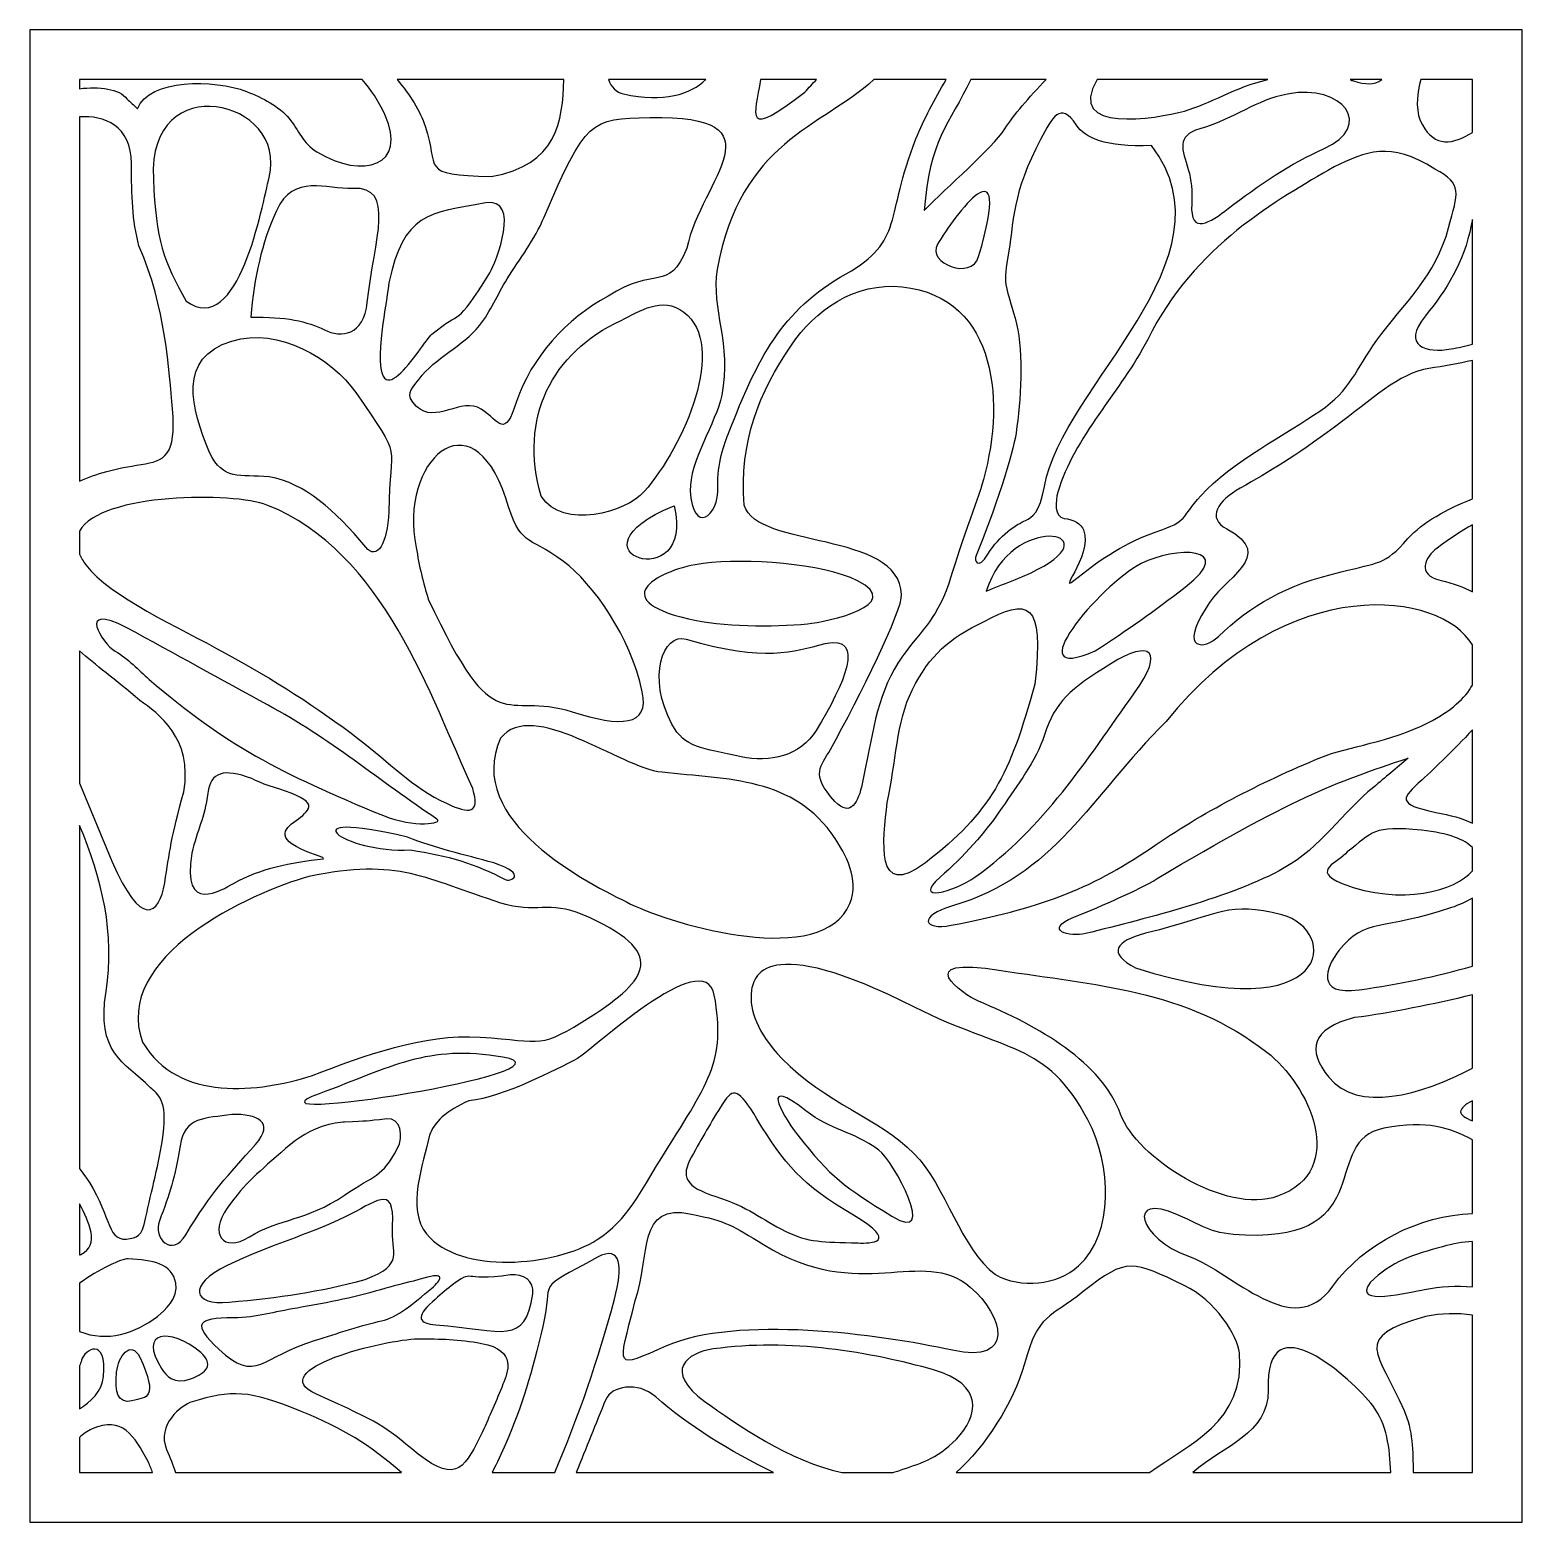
# Model space of a CAD drawing. Header units: centimetres. Extents: x 19.83 to 27, y 1.83 to 9.
import ezdxf

# ---------------------------------------------------------------- set-up
doc = ezdxf.new("R2010")
doc.units = ezdxf.units.CM
doc.header["$MEASUREMENT"] = 0
doc.layers.add('layer 1', color=7, linetype='Continuous')

msp = doc.modelspace()

# ---------------------------------------------------------------- linework, layer by layer
at = {"layer": 'layer 1', "color": 250}
for points, knots in [([(19.82662, 9.00077), (19.82662, 9.00077), (26.99977, 9.00077), (26.99977, 9.00077), (26.99977, 9.00077), (26.99977, 9.00077), (26.99977, 1.82763), (26.99977, 1.82763), (26.99977, 1.82763), (26.99977, 1.82763), (19.82662, 1.82763), (19.82662, 1.82763), (19.82662, 1.82763), (19.82662, 1.82763), (19.82662, 9.00077), (19.82662, 9.00077)], [0, 0, 0, 0, 0.2, 0.2, 0.2, 0.2, 0.4, 0.4, 0.4, 0.4, 0.6, 0.6, 0.6, 0.6, 1, 1, 1, 1]), ([(20.06573, 8.76167), (20.06573, 8.76167), (21.42469, 8.76167), (21.42469, 8.76167), (21.42469, 8.76167), (21.46522, 8.71461), (21.50387, 8.65917), (21.53314, 8.59389), (21.53314, 8.59389), (21.64422, 8.34617), (21.4299, 8.27991), (21.20581, 8.41434), (21.20581, 8.41434), (21.13983, 8.45494), (21.11956, 8.51669), (21.07302, 8.57505), (21.07302, 8.57505), (21.02395, 8.63342), (20.94528, 8.67487), (20.8683, 8.70448), (20.8683, 8.70448), (20.71181, 8.76453), (20.40137, 8.76538), (20.34385, 8.62158), (20.34385, 8.62158), (20.32694, 8.63765), (20.31001, 8.65372), (20.29311, 8.66895), (20.29311, 8.66895), (20.25947, 8.71858), (20.1569, 8.72956), (20.06573, 8.71775), (20.06573, 8.71775), (20.06573, 8.71775), (20.06573, 8.76167), (20.06573, 8.76167)], [0, 0, 0, 0, 0.1, 0.1, 0.1, 0.1, 0.2, 0.2, 0.2, 0.2, 0.3, 0.3, 0.3, 0.3, 0.4, 0.4, 0.4, 0.4, 0.5, 0.5, 0.5, 0.5, 0.6, 0.6, 0.6, 0.6, 0.7, 0.7, 0.7, 0.7, 0.8, 0.8, 0.8, 0.8, 1, 1, 1, 1]), ([(20.97676, 8.29112), (20.94358, 8.15867), (20.83146, 7.51558), (20.57807, 7.69626), (20.57807, 7.69626), (20.4698, 7.88828), (20.43304, 7.98715), (20.42035, 8.28406), (20.42035, 8.28406), (20.39041, 8.8219), (21.07123, 8.66825), (20.97676, 8.29112)], [0, 0, 0, 0, 0.25, 0.25, 0.25, 0.25, 0.5, 0.5, 0.5, 0.5, 1, 1, 1, 1]), ([(21.59286, 8.76167), (21.59286, 8.76167), (22.39299, 8.76167), (22.39299, 8.76167), (22.39299, 8.76167), (22.38841, 8.56268), (22.35992, 8.34939), (22.0441, 8.29591), (22.0441, 8.29591), (21.69079, 8.303), (21.79582, 8.3351), (21.72741, 8.53732), (21.72741, 8.53732), (21.70263, 8.61054), (21.65419, 8.68822), (21.59286, 8.76167)], [0, 0, 0, 0, 0.2, 0.2, 0.2, 0.2, 0.4, 0.4, 0.4, 0.4, 0.6, 0.6, 0.6, 0.6, 1, 1, 1, 1]), ([(22.6079, 8.76167), (22.6079, 8.76167), (23.07644, 8.76167), (23.07644, 8.76167), (23.07644, 8.76167), (23.00131, 8.69073), (22.87543, 8.65109), (22.68046, 8.69262), (22.68046, 8.69262), (22.64456, 8.70027), (22.62163, 8.72658), (22.6079, 8.76167)], [0, 0, 0, 0, 0.25, 0.25, 0.25, 0.25, 0.5, 0.5, 0.5, 0.5, 1, 1, 1, 1]), ([(23.88316, 8.76167), (23.88316, 8.76167), (24.23074, 8.76167), (24.23074, 8.76167), (24.23074, 8.76167), (24.17819, 8.66795), (24.12404, 8.57345), (24.0859, 8.47693), (24.0859, 8.47693), (23.93653, 8.09776), (24.03063, 7.98597), (23.75023, 7.82814), (23.75023, 7.82814), (23.4357, 7.6511), (23.32427, 7.41759), (23.18824, 7.06937), (23.18824, 7.06937), (23.16532, 7.01069), (23.12834, 6.91143), (23.13342, 6.80664), (23.13342, 6.80664), (23.14071, 6.65609), (23.0114, 6.57251), (23.00111, 6.7857), (23.00111, 6.7857), (22.99448, 6.92286), (23.12629, 7.11312), (23.1522, 7.24446), (23.1522, 7.24446), (23.20128, 7.49331), (23.09957, 7.65583), (23.13064, 7.84917), (23.13064, 7.84917), (23.24541, 8.46861), (23.62646, 8.52714), (23.88316, 8.76167)], [0, 0, 0, 0, 0.1, 0.1, 0.1, 0.1, 0.2, 0.2, 0.2, 0.2, 0.3, 0.3, 0.3, 0.3, 0.4, 0.4, 0.4, 0.4, 0.5, 0.5, 0.5, 0.5, 0.6, 0.6, 0.6, 0.6, 0.7, 0.7, 0.7, 0.7, 0.8, 0.8, 0.8, 0.8, 1, 1, 1, 1]), ([(23.33864, 8.76167), (23.33864, 8.76167), (23.60787, 8.76167), (23.60787, 8.76167), (23.60787, 8.76167), (23.58904, 8.74202), (23.57048, 8.72215), (23.55233, 8.70195), (23.55233, 8.70195), (23.25418, 8.47234), (23.3103, 8.58457), (23.33864, 8.76167)], [0, 0, 0, 0, 0.25, 0.25, 0.25, 0.25, 0.5, 0.5, 0.5, 0.5, 1, 1, 1, 1]), ([(24.35041, 8.76167), (24.35041, 8.76167), (24.71212, 8.76167), (24.71212, 8.76167), (24.71212, 8.76167), (24.62799, 8.6769), (24.55586, 8.58967), (24.51353, 8.52572), (24.51353, 8.52572), (24.44832, 8.42721), (24.23618, 8.24613), (24.12596, 8.13276), (24.12596, 8.13276), (24.1482, 8.46607), (24.24661, 8.55046), (24.35041, 8.76167)], [0, 0, 0, 0, 0.2, 0.2, 0.2, 0.2, 0.4, 0.4, 0.4, 0.4, 0.6, 0.6, 0.6, 0.6, 1, 1, 1, 1]), ([(24.95688, 8.76167), (24.95688, 8.76167), (25.7768, 8.76167), (25.7768, 8.76167), (25.7768, 8.76167), (25.62107, 8.72695), (25.49833, 8.64409), (25.37605, 8.61059), (25.37605, 8.61059), (25.24147, 8.57287), (24.80101, 8.50196), (24.95688, 8.76167)], [0, 0, 0, 0, 0.25, 0.25, 0.25, 0.25, 0.5, 0.5, 0.5, 0.5, 1, 1, 1, 1]), ([(26.17325, 8.76167), (26.17325, 8.76167), (26.32515, 8.76167), (26.32515, 8.76167), (26.32515, 8.76167), (26.28605, 8.7349), (26.24844, 8.73726), (26.18868, 8.75522), (26.18868, 8.75522), (26.18323, 8.75688), (26.1781, 8.75904), (26.17325, 8.76167)], [0, 0, 0, 0, 0.25, 0.25, 0.25, 0.25, 0.5, 0.5, 0.5, 0.5, 1, 1, 1, 1]), ([(26.51207, 8.76167), (26.51207, 8.76167), (26.76066, 8.76167), (26.76066, 8.76167), (26.76066, 8.76167), (26.76066, 8.76167), (26.76066, 8.50791), (26.76066, 8.50791), (26.76066, 8.50791), (26.6681, 8.44851), (26.57959, 8.43638), (26.52042, 8.54351), (26.52042, 8.54351), (26.48697, 8.59685), (26.49118, 8.67975), (26.51207, 8.76167)], [0, 0, 0, 0, 0.2, 0.2, 0.2, 0.2, 0.4, 0.4, 0.4, 0.4, 0.6, 0.6, 0.6, 0.6, 1, 1, 1, 1]), ([(26.04746, 8.42989), (25.88892, 8.35992), (25.73295, 8.25412), (25.58692, 8.14187), (25.58692, 8.14187), (25.50026, 8.07526), (25.40376, 8.00943), (25.41143, 8.16366), (25.41143, 8.16366), (25.41455, 8.2263), (25.41056, 8.27798), (25.39501, 8.32974), (25.39501, 8.32974), (25.36646, 8.4248), (25.33443, 8.49053), (25.4504, 8.52509), (25.4504, 8.52509), (25.62631, 8.5775), (25.71398, 8.66181), (25.8724, 8.69221), (25.8724, 8.69221), (26.13974, 8.74351), (26.29113, 8.53742), (26.04746, 8.42989)], [0, 0, 0, 0, 0.1428571, 0.1428571, 0.1428571, 0.1428571, 0.2857143, 0.2857143, 0.2857143, 0.2857143, 0.4285714, 0.4285714, 0.4285714, 0.4285714, 0.5714286, 0.5714286, 0.5714286, 0.5714286, 0.7142857, 0.7142857, 0.7142857, 0.7142857, 1, 1, 1, 1]), ([(24.37494, 6.47429), (24.4622, 6.68032), (24.55243, 6.96413), (24.56738, 7.0643), (24.56738, 7.0643), (24.5903, 7.21788), (24.60456, 7.44276), (24.56925, 7.58716), (24.56925, 7.58716), (24.53001, 7.74766), (24.50235, 7.75879), (24.52295, 7.87929), (24.52295, 7.87929), (24.56016, 8.09699), (24.54584, 8.21174), (24.68664, 8.47615), (24.68664, 8.47615), (24.73979, 8.57596), (24.77924, 8.663), (24.85802, 8.54244), (24.85802, 8.54244), (24.89703, 8.48274), (24.99314, 8.43623), (25.21808, 8.44431), (25.21808, 8.44431), (25.63782, 7.90302), (24.78482, 7.28408), (24.70342, 6.80645), (24.70342, 6.80645), (24.68164, 6.67865), (24.64402, 6.6581), (24.61316, 6.64281), (24.61316, 6.64281), (24.56803, 6.62383), (24.48845, 6.57206), (24.4318, 6.4808), (24.4318, 6.4808), (24.3819, 6.40043), (24.36479, 6.45034), (24.37494, 6.47429)], [0, 0, 0, 0, 0.0909091, 0.0909091, 0.0909091, 0.0909091, 0.1818182, 0.1818182, 0.1818182, 0.1818182, 0.2727273, 0.2727273, 0.2727273, 0.2727273, 0.3636364, 0.3636364, 0.3636364, 0.3636364, 0.4545455, 0.4545455, 0.4545455, 0.4545455, 0.5454545, 0.5454545, 0.5454545, 0.5454545, 0.6363636, 0.6363636, 0.6363636, 0.6363636, 0.7272727, 0.7272727, 0.7272727, 0.7272727, 0.8181818, 0.8181818, 0.8181818, 0.8181818, 1, 1, 1, 1]), ([(20.06573, 6.83122), (20.06573, 6.83122), (20.06573, 8.58208), (20.06573, 8.58208), (20.06573, 8.58208), (20.18186, 8.59189), (20.31498, 8.54055), (20.31498, 8.3571), (20.31498, 8.3571), (20.31498, 8.20229), (20.31933, 8.08698), (20.35062, 7.9618), (20.35062, 7.9618), (20.48108, 7.67121), (20.49516, 7.35909), (20.51193, 7.17934), (20.51193, 7.17934), (20.53306, 6.95292), (20.47314, 6.92886), (20.36184, 6.91157), (20.36184, 6.91157), (20.24046, 6.89271), (20.14201, 6.86851), (20.06573, 6.83122)], [0, 0, 0, 0, 0.1428571, 0.1428571, 0.1428571, 0.1428571, 0.2857143, 0.2857143, 0.2857143, 0.2857143, 0.4285714, 0.4285714, 0.4285714, 0.4285714, 0.5714286, 0.5714286, 0.5714286, 0.5714286, 0.7142857, 0.7142857, 0.7142857, 0.7142857, 1, 1, 1, 1]), ([(21.99605, 7.17802), (22.08738, 7.11896), (22.10687, 7.03099), (22.16608, 7.21382), (22.16608, 7.21382), (22.23408, 7.42156), (22.40618, 7.6152), (22.60677, 7.71996), (22.60677, 7.71996), (22.82852, 7.86846), (22.89837, 7.73439), (22.98436, 7.95115), (22.98436, 7.95115), (23.05427, 8.28406), (23.45558, 8.59114), (22.8063, 8.57912), (22.8063, 8.57912), (22.52013, 8.57382), (22.49915, 8.5681), (22.29869, 8.10051), (22.29869, 8.10051), (22.25303, 7.99308), (22.18113, 7.89919), (22.12105, 7.80446), (22.12105, 7.80446), (22.07367, 7.72833), (22.04239, 7.64712), (21.98826, 7.57944), (21.98826, 7.57944), (21.9079, 7.47878), (21.77341, 7.4255), (21.69724, 7.32144), (21.69724, 7.32144), (21.65582, 7.26392), (21.6273, 7.25015), (21.68571, 7.19089), (21.68571, 7.19089), (21.77328, 7.10205), (21.90281, 7.23831), (21.99605, 7.17802)], [0, 0, 0, 0, 0.0909091, 0.0909091, 0.0909091, 0.0909091, 0.1818182, 0.1818182, 0.1818182, 0.1818182, 0.2727273, 0.2727273, 0.2727273, 0.2727273, 0.3636364, 0.3636364, 0.3636364, 0.3636364, 0.4545455, 0.4545455, 0.4545455, 0.4545455, 0.5454545, 0.5454545, 0.5454545, 0.5454545, 0.6363636, 0.6363636, 0.6363636, 0.6363636, 0.7272727, 0.7272727, 0.7272727, 0.7272727, 0.8181818, 0.8181818, 0.8181818, 0.8181818, 1, 1, 1, 1]), ([(24.38719, 7.91074), (24.35278, 7.79396), (24.13723, 7.8793), (24.18947, 7.96992), (24.18947, 7.96992), (24.26794, 8.10603), (24.55988, 8.49681), (24.38719, 7.91074)], [0, 0, 0, 0, 0.3333333, 0.3333333, 0.3333333, 0.3333333, 1, 1, 1, 1]), ([(24.76795, 6.77869), (24.84401, 7.04145), (25.07295, 7.26528), (25.20025, 7.513), (25.20025, 7.513), (25.42254, 7.96422), (25.82314, 8.183), (26.09551, 8.34218), (26.09551, 8.34218), (26.24843, 8.41345), (26.36254, 8.47072), (26.58075, 8.33166), (26.58075, 8.33166), (26.71673, 8.25898), (26.69074, 8.21766), (26.64635, 8.04976), (26.64635, 8.04976), (26.58476, 7.8168), (26.43147, 7.68772), (26.30069, 7.50841), (26.30069, 7.50841), (26.19751, 7.36463), (26.1769, 7.27009), (26.02717, 7.16774), (26.02717, 7.16774), (25.87657, 7.06497), (25.59709, 6.91854), (25.45651, 6.7625), (25.45651, 6.7625), (25.35628, 6.65125), (25.39717, 6.6411), (25.24118, 6.58826), (25.24118, 6.58826), (25.09866, 6.53999), (24.97347, 6.45805), (24.86549, 6.36928), (24.86549, 6.36928), (24.73959, 6.26578), (24.93872, 6.46614), (24.89165, 6.59714), (24.89165, 6.59714), (24.88105, 6.62667), (24.84373, 6.64675), (24.79795, 6.65256), (24.79795, 6.65256), (24.75056, 6.65859), (24.75581, 6.73675), (24.76795, 6.77869)], [0, 0, 0, 0, 0.0769231, 0.0769231, 0.0769231, 0.0769231, 0.1538462, 0.1538462, 0.1538462, 0.1538462, 0.2307692, 0.2307692, 0.2307692, 0.2307692, 0.3076923, 0.3076923, 0.3076923, 0.3076923, 0.3846154, 0.3846154, 0.3846154, 0.3846154, 0.4615385, 0.4615385, 0.4615385, 0.4615385, 0.5384615, 0.5384615, 0.5384615, 0.5384615, 0.6153846, 0.6153846, 0.6153846, 0.6153846, 0.6923077, 0.6923077, 0.6923077, 0.6923077, 0.7692308, 0.7692308, 0.7692308, 0.7692308, 0.8461538, 0.8461538, 0.8461538, 0.8461538, 1, 1, 1, 1]), ([(21.2424, 7.55912), (21.16148, 7.59934), (21.05662, 7.62264), (20.88861, 7.62005), (20.88861, 7.62005), (20.90618, 7.81241), (20.93987, 7.97386), (21.01174, 8.13159), (21.01174, 8.13159), (21.09415, 8.31246), (21.25284, 8.23289), (21.37982, 8.23866), (21.37982, 8.23866), (21.58684, 8.24806), (21.48294, 8.00012), (21.4485, 7.6909), (21.4485, 7.6909), (21.43068, 7.5309), (21.32301, 7.51907), (21.2424, 7.55912)], [0, 0, 0, 0, 0.1666667, 0.1666667, 0.1666667, 0.1666667, 0.3333333, 0.3333333, 0.3333333, 0.3333333, 0.5, 0.5, 0.5, 0.5, 0.6666667, 0.6666667, 0.6666667, 0.6666667, 1, 1, 1, 1]), ([(22.01627, 8.16885), (22.19081, 8.19944), (22.06684, 7.88049), (22.03797, 7.8332), (22.03797, 7.8332), (21.86588, 7.5563), (21.90815, 7.6646), (21.75965, 7.53792), (21.75965, 7.53792), (21.71122, 7.4966), (21.4592, 7.04928), (21.51964, 7.56167), (21.51964, 7.56167), (21.53062, 7.63527), (21.54163, 7.70887), (21.55264, 7.78414), (21.55264, 7.78414), (21.62263, 8.11782), (21.74267, 8.1209), (22.01627, 8.16885)], [0, 0, 0, 0, 0.1666667, 0.1666667, 0.1666667, 0.1666667, 0.3333333, 0.3333333, 0.3333333, 0.3333333, 0.5, 0.5, 0.5, 0.5, 0.6666667, 0.6666667, 0.6666667, 0.6666667, 1, 1, 1, 1]), ([(26.76066, 8.0884), (26.76066, 8.0884), (26.76066, 7.48928), (26.76066, 7.48928), (26.76066, 7.48928), (26.72734, 7.48085), (26.69332, 7.47323), (26.65841, 7.46694), (26.65841, 7.46694), (26.54066, 7.4457), (26.41601, 7.47917), (26.53491, 7.62629), (26.53491, 7.62629), (26.63519, 7.75039), (26.7185, 7.87824), (26.75529, 8.06221), (26.75529, 8.06221), (26.75712, 8.07134), (26.7589, 8.08006), (26.76066, 8.0884)], [0, 0, 0, 0, 0.1666667, 0.1666667, 0.1666667, 0.1666667, 0.3333333, 0.3333333, 0.3333333, 0.3333333, 0.5, 0.5, 0.5, 0.5, 0.6666667, 0.6666667, 0.6666667, 0.6666667, 1, 1, 1, 1]), ([(23.69657, 5.29237), (23.77401, 5.20927), (23.81007, 5.29446), (23.82721, 5.37591), (23.82721, 5.37591), (23.87228, 5.59001), (23.89826, 5.80139), (23.99894, 5.9562), (23.99894, 5.9562), (24.10612, 6.11789), (24.17502, 6.14565), (24.24443, 6.33919), (24.24443, 6.33919), (24.2822, 6.4747), (24.39275, 6.77923), (24.39998, 6.80292), (24.39998, 6.80292), (24.51954, 7.19448), (24.48441, 7.71502), (24.01933, 7.76561), (24.01933, 7.76561), (23.79224, 7.79032), (23.59957, 7.65011), (23.48694, 7.48488), (23.48694, 7.48488), (23.33073, 7.25573), (23.23759, 7.02271), (23.26, 6.71635), (23.26, 6.71635), (23.32327, 6.50378), (24.00181, 6.59495), (24.01719, 6.28693), (24.01719, 6.28693), (24.02099, 6.21066), (23.81624, 5.79837), (23.67487, 5.54176), (23.67487, 5.54176), (23.63133, 5.46272), (23.57413, 5.42375), (23.69657, 5.29237)], [0, 0, 0, 0, 0.0909091, 0.0909091, 0.0909091, 0.0909091, 0.1818182, 0.1818182, 0.1818182, 0.1818182, 0.2727273, 0.2727273, 0.2727273, 0.2727273, 0.3636364, 0.3636364, 0.3636364, 0.3636364, 0.4545455, 0.4545455, 0.4545455, 0.4545455, 0.5454545, 0.5454545, 0.5454545, 0.5454545, 0.6363636, 0.6363636, 0.6363636, 0.6363636, 0.7272727, 0.7272727, 0.7272727, 0.7272727, 0.8181818, 0.8181818, 0.8181818, 0.8181818, 1, 1, 1, 1]), ([(22.7797, 6.78134), (22.97436, 7.00422), (23.18031, 7.4819), (22.97054, 7.64373), (22.97054, 7.64373), (22.86565, 7.72408), (22.7573, 7.64676), (22.66934, 7.60447), (22.66934, 7.60447), (22.33382, 7.44822), (22.17579, 7.13694), (22.28451, 6.75903), (22.28451, 6.75903), (22.38916, 6.59456), (22.69215, 6.68109), (22.7797, 6.78134)], [0, 0, 0, 0, 0.2, 0.2, 0.2, 0.2, 0.4, 0.4, 0.4, 0.4, 0.6, 0.6, 0.6, 0.6, 1, 1, 1, 1]), ([(20.97716, 6.85254), (21.15359, 6.81842), (21.28773, 6.69685), (21.44167, 6.51351), (21.44167, 6.51351), (21.49502, 6.44997), (21.54667, 6.53023), (21.55167, 6.68487), (21.55167, 6.68487), (21.55562, 7.03046), (21.62807, 6.92), (21.39303, 7.25809), (21.39303, 7.25809), (21.27731, 7.42058), (21.02409, 7.57361), (20.79726, 7.50475), (20.79726, 7.50475), (20.53474, 7.42505), (20.60101, 7.18354), (20.69065, 6.96871), (20.69065, 6.96871), (20.75643, 6.83262), (20.8332, 6.86374), (20.97716, 6.85254)], [0, 0, 0, 0, 0.1428571, 0.1428571, 0.1428571, 0.1428571, 0.2857143, 0.2857143, 0.2857143, 0.2857143, 0.4285714, 0.4285714, 0.4285714, 0.4285714, 0.5714286, 0.5714286, 0.5714286, 0.5714286, 0.7142857, 0.7142857, 0.7142857, 0.7142857, 1, 1, 1, 1]), ([(26.76066, 7.41158), (26.76066, 7.41158), (26.76066, 6.74689), (26.76066, 6.74689), (26.76066, 6.74689), (26.63952, 6.69824), (26.51954, 6.63302), (26.45102, 6.55545), (26.45102, 6.55545), (26.33399, 6.42296), (26.31311, 6.44475), (26.13017, 6.39498), (26.13017, 6.39498), (25.86499, 6.33537), (25.69234, 6.23162), (25.53979, 6.08493), (25.53979, 6.08493), (25.47219, 6.01994), (25.34882, 6.01585), (25.48049, 6.22239), (25.48049, 6.22239), (25.5557, 6.3638), (25.8272, 6.47141), (25.57951, 6.60238), (25.57951, 6.60238), (25.48062, 6.65467), (25.53819, 6.73766), (25.64487, 6.79774), (25.64487, 6.79774), (25.78865, 6.87872), (25.90493, 6.94821), (26.09816, 7.09147), (26.09816, 7.09147), (26.27968, 7.22604), (26.40676, 7.3502), (26.55184, 7.37298), (26.55184, 7.37298), (26.62289, 7.38413), (26.69279, 7.39604), (26.76066, 7.41158)], [0, 0, 0, 0, 0.0909091, 0.0909091, 0.0909091, 0.0909091, 0.1818182, 0.1818182, 0.1818182, 0.1818182, 0.2727273, 0.2727273, 0.2727273, 0.2727273, 0.3636364, 0.3636364, 0.3636364, 0.3636364, 0.4545455, 0.4545455, 0.4545455, 0.4545455, 0.5454545, 0.5454545, 0.5454545, 0.5454545, 0.6363636, 0.6363636, 0.6363636, 0.6363636, 0.7272727, 0.7272727, 0.7272727, 0.7272727, 0.8181818, 0.8181818, 0.8181818, 0.8181818, 1, 1, 1, 1]), ([(21.74203, 6.2641), (21.71751, 6.34021), (21.6979, 6.42394), (21.68355, 6.51277), (21.68355, 6.51277), (21.59812, 6.92571), (21.94729, 7.25027), (22.11513, 6.74962), (22.11513, 6.74962), (22.18591, 6.51039), (22.2113, 6.57878), (22.3911, 6.4455), (22.3911, 6.4455), (22.53459, 6.33864), (22.71385, 6.08454), (22.77062, 5.81898), (22.77062, 5.81898), (22.80649, 5.65117), (22.66537, 5.64901), (22.43363, 5.7226), (22.43363, 5.7226), (22.09908, 5.82884), (22.07065, 5.56112), (21.74203, 6.2641)], [0, 0, 0, 0, 0.1428571, 0.1428571, 0.1428571, 0.1428571, 0.2857143, 0.2857143, 0.2857143, 0.2857143, 0.4285714, 0.4285714, 0.4285714, 0.4285714, 0.5714286, 0.5714286, 0.5714286, 0.5714286, 0.7142857, 0.7142857, 0.7142857, 0.7142857, 1, 1, 1, 1]), ([(20.06573, 6.48044), (20.06573, 6.48044), (20.06573, 6.5916), (20.06573, 6.5916), (20.06573, 6.5916), (20.16743, 6.7771), (20.80846, 6.77883), (20.96643, 6.71674), (20.96643, 6.71674), (21.52929, 6.49552), (21.7548, 5.78918), (21.95527, 5.35392), (21.95527, 5.35392), (21.99223, 5.2321), (21.94028, 5.23082), (21.83226, 5.2813), (21.83226, 5.2813), (21.66006, 5.36177), (21.55519, 5.47988), (21.41033, 5.59027), (21.41033, 5.59027), (21.20055, 5.75015), (21.00424, 5.87372), (20.76823, 6.00316), (20.76823, 6.00316), (20.53877, 6.13181), (20.21176, 6.27435), (20.09628, 6.42921), (20.09628, 6.42921), (20.08288, 6.44718), (20.07291, 6.46421), (20.06573, 6.48044)], [0, 0, 0, 0, 0.1111111, 0.1111111, 0.1111111, 0.1111111, 0.2222222, 0.2222222, 0.2222222, 0.2222222, 0.3333333, 0.3333333, 0.3333333, 0.3333333, 0.4444444, 0.4444444, 0.4444444, 0.4444444, 0.5555556, 0.5555556, 0.5555556, 0.5555556, 0.6666667, 0.6666667, 0.6666667, 0.6666667, 0.7777778, 0.7777778, 0.7777778, 0.7777778, 1, 1, 1, 1]), ([(24.42336, 6.30225), (24.54378, 6.68404), (25.02771, 6.5906), (24.66886, 6.40619), (24.66886, 6.40619), (24.59175, 6.36369), (24.5058, 6.33949), (24.42336, 6.30225)], [0, 0, 0, 0, 0.3333333, 0.3333333, 0.3333333, 0.3333333, 1, 1, 1, 1]), ([(26.76066, 6.62123), (26.76066, 6.62123), (26.76066, 6.29993), (26.76066, 6.29993), (26.76066, 6.29993), (26.71902, 6.32186), (26.66903, 6.34015), (26.60973, 6.35404), (26.60973, 6.35404), (26.48785, 6.38259), (26.53553, 6.46761), (26.59064, 6.50942), (26.59064, 6.50942), (26.64961, 6.55417), (26.70547, 6.59141), (26.76066, 6.62123)], [0, 0, 0, 0, 0.2, 0.2, 0.2, 0.2, 0.4, 0.4, 0.4, 0.4, 0.6, 0.6, 0.6, 0.6, 1, 1, 1, 1]), ([(23.06337, 6.43579), (23.27104, 6.46287), (23.63651, 6.43625), (23.80439, 6.3529), (23.80439, 6.3529), (24.03886, 6.23649), (23.65885, 6.15523), (23.56413, 6.14582), (23.56413, 6.14582), (23.39777, 6.12929), (23.15457, 6.13105), (22.99233, 6.16934), (22.99233, 6.16934), (22.58423, 6.26567), (22.85622, 6.40878), (23.06337, 6.43579)], [0, 0, 0, 0, 0.2, 0.2, 0.2, 0.2, 0.4, 0.4, 0.4, 0.4, 0.6, 0.6, 0.6, 0.6, 1, 1, 1, 1]), ([(25.16818, 6.43485), (25.32815, 6.51795), (25.63839, 6.52131), (25.37988, 6.32216), (25.37988, 6.32216), (25.22426, 6.20289), (25.11129, 6.12198), (24.94716, 6.0154), (24.94716, 6.0154), (24.56419, 5.84894), (24.96888, 6.33132), (25.16818, 6.43485)], [0, 0, 0, 0, 0.25, 0.25, 0.25, 0.25, 0.5, 0.5, 0.5, 0.5, 1, 1, 1, 1]), ([(26.76066, 6.044), (26.76066, 6.044), (26.76066, 5.85131), (26.76066, 5.85131), (26.76066, 5.85131), (26.72662, 5.78912), (26.65871, 5.72684), (26.54928, 5.67088), (26.54928, 5.67088), (26.36292, 5.57558), (26.16339, 5.55701), (26.03161, 5.50278), (26.03161, 5.50278), (25.73558, 5.38096), (25.46208, 5.23807), (25.21263, 5.06628), (25.21263, 5.06628), (24.92161, 4.86586), (24.67191, 4.77721), (24.25579, 4.69667), (24.25579, 4.69667), (24.11941, 4.67027), (24.09487, 4.74184), (24.26215, 4.79039), (24.26215, 4.79039), (24.75227, 4.93263), (24.92168, 5.30994), (25.28839, 5.67651), (25.28839, 5.67651), (25.8734, 6.40393), (26.61274, 6.30176), (26.76066, 6.044)], [0, 0, 0, 0, 0.1111111, 0.1111111, 0.1111111, 0.1111111, 0.2222222, 0.2222222, 0.2222222, 0.2222222, 0.3333333, 0.3333333, 0.3333333, 0.3333333, 0.4444444, 0.4444444, 0.4444444, 0.4444444, 0.5555556, 0.5555556, 0.5555556, 0.5555556, 0.6666667, 0.6666667, 0.6666667, 0.6666667, 0.7777778, 0.7777778, 0.7777778, 0.7777778, 1, 1, 1, 1]), ([(20.39969, 5.87837), (20.34822, 5.92315), (20.30008, 5.97898), (20.23708, 6.01433), (20.23708, 6.01433), (20.17572, 6.04875), (20.04506, 6.25376), (20.29311, 6.12704), (20.29311, 6.12704), (20.51979, 6.00271), (20.74565, 5.87837), (20.97235, 5.75401), (20.97235, 5.75401), (21.26164, 5.60007), (21.51371, 5.38606), (21.78355, 5.20673), (21.78355, 5.20673), (21.81837, 5.18505), (21.67302, 5.16388), (21.52698, 5.2236), (21.52698, 5.2236), (21.0269, 5.42812), (20.76705, 5.56425), (20.39969, 5.87837)], [0, 0, 0, 0, 0.1428571, 0.1428571, 0.1428571, 0.1428571, 0.2857143, 0.2857143, 0.2857143, 0.2857143, 0.4285714, 0.4285714, 0.4285714, 0.4285714, 0.5714286, 0.5714286, 0.5714286, 0.5714286, 0.7142857, 0.7142857, 0.7142857, 0.7142857, 1, 1, 1, 1]), ([(24.13251, 4.99752), (24.44635, 5.24197), (24.53744, 5.4155), (24.65672, 5.85538), (24.65672, 5.85538), (24.70764, 6.26272), (24.61943, 6.26756), (24.41336, 6.15671), (24.41336, 6.15671), (24.24164, 6.0738), (24.15417, 5.99732), (24.06789, 5.82729), (24.06789, 5.82729), (23.9909, 5.67587), (23.9902, 5.47693), (23.9479, 5.28746), (23.9479, 5.28746), (23.92884, 5.1067), (23.88368, 4.81011), (24.13251, 4.99752)], [0, 0, 0, 0, 0.1666667, 0.1666667, 0.1666667, 0.1666667, 0.3333333, 0.3333333, 0.3333333, 0.3333333, 0.5, 0.5, 0.5, 0.5, 0.6666667, 0.6666667, 0.6666667, 0.6666667, 1, 1, 1, 1]), ([(23.60632, 5.63333), (23.74206, 5.8571), (23.84847, 6.09389), (23.64885, 6.05045), (23.64885, 6.05045), (23.49079, 6.01254), (23.36767, 5.95928), (22.98116, 6.07226), (22.98116, 6.07226), (22.87031, 6.10466), (22.79182, 5.88679), (22.91312, 5.66265), (22.91312, 5.66265), (22.97457, 5.54909), (23.05425, 5.54939), (23.24555, 5.50675), (23.24555, 5.50675), (23.38222, 5.47629), (23.53166, 5.51027), (23.60632, 5.63333)], [0, 0, 0, 0, 0.1666667, 0.1666667, 0.1666667, 0.1666667, 0.3333333, 0.3333333, 0.3333333, 0.3333333, 0.5, 0.5, 0.5, 0.5, 0.6666667, 0.6666667, 0.6666667, 0.6666667, 1, 1, 1, 1]), ([(25.13702, 5.81405), (24.90257, 5.4861), (24.70158, 5.16499), (24.36943, 4.92757), (24.36943, 4.92757), (24.26961, 4.85622), (24.06194, 4.80379), (24.20305, 4.92809), (24.20305, 4.92809), (24.31429, 5.02606), (24.41775, 5.13978), (24.50054, 5.26255), (24.50054, 5.26255), (24.57076, 5.36912), (24.66301, 5.48381), (24.70423, 5.61261), (24.70423, 5.61261), (24.75495, 5.77111), (24.82517, 5.83127), (25.02261, 5.95364), (25.02261, 5.95364), (25.21402, 6.07226), (25.28322, 6.01857), (25.13702, 5.81405)], [0, 0, 0, 0, 0.1428571, 0.1428571, 0.1428571, 0.1428571, 0.2857143, 0.2857143, 0.2857143, 0.2857143, 0.4285714, 0.4285714, 0.4285714, 0.4285714, 0.5714286, 0.5714286, 0.5714286, 0.5714286, 0.7142857, 0.7142857, 0.7142857, 0.7142857, 1, 1, 1, 1]), ([(20.06573, 5.37963), (20.06573, 5.37963), (20.06573, 6.01531), (20.06573, 6.01531), (20.06573, 6.01531), (20.14025, 5.94982), (20.23648, 5.87752), (20.3555, 5.77722), (20.3555, 5.77722), (20.44292, 5.71555), (20.61082, 5.59805), (20.56662, 5.33823), (20.56662, 5.33823), (20.5049, 5.1208), (20.49874, 5.04661), (20.4747, 4.90113), (20.4747, 4.90113), (20.44816, 4.74051), (20.36054, 4.6818), (20.22115, 5.00482), (20.22115, 5.00482), (20.22115, 5.00482), (20.06573, 5.37963), (20.06573, 5.37963)], [0, 0, 0, 0, 0.1428571, 0.1428571, 0.1428571, 0.1428571, 0.2857143, 0.2857143, 0.2857143, 0.2857143, 0.4285714, 0.4285714, 0.4285714, 0.4285714, 0.5714286, 0.5714286, 0.5714286, 0.5714286, 0.7142857, 0.7142857, 0.7142857, 0.7142857, 1, 1, 1, 1]), ([(22.08914, 5.59596), (22.24414, 5.78991), (22.66324, 5.45452), (22.86529, 5.43187), (22.86529, 5.43187), (23.18199, 5.39637), (23.50084, 5.4105), (23.69694, 5.11452), (23.69694, 5.11452), (23.74431, 5.04431), (23.81709, 4.91743), (23.76801, 4.80068), (23.76801, 4.80068), (23.63856, 4.48857), (22.92672, 4.69502), (22.71454, 4.79869), (22.71454, 4.79869), (22.50808, 4.89955), (21.90998, 5.19867), (22.08914, 5.59596)], [0, 0, 0, 0, 0.1666667, 0.1666667, 0.1666667, 0.1666667, 0.3333333, 0.3333333, 0.3333333, 0.3333333, 0.5, 0.5, 0.5, 0.5, 0.6666667, 0.6666667, 0.6666667, 0.6666667, 1, 1, 1, 1]), ([(26.76066, 5.63592), (26.76066, 5.63592), (26.76066, 5.18705), (26.76066, 5.18705), (26.76066, 5.18705), (26.71158, 5.2127), (26.65401, 5.22536), (26.58515, 5.23951), (26.58515, 5.23951), (26.39162, 5.27926), (26.42228, 5.30811), (26.51753, 5.39473), (26.51753, 5.39473), (26.58877, 5.45952), (26.66845, 5.53761), (26.76066, 5.63592)], [0, 0, 0, 0, 0.2, 0.2, 0.2, 0.2, 0.4, 0.4, 0.4, 0.4, 0.6, 0.6, 0.6, 0.6, 1, 1, 1, 1]), ([(20.89323, 5.40219), (20.93827, 5.37651), (21.00914, 5.35848), (21.08309, 5.33113), (21.08309, 5.33113), (21.37854, 5.22189), (20.7695, 5.17267), (21.23544, 5.02318), (21.23544, 5.02318), (21.23628, 5.02062), (21.23709, 5.01894), (21.23882, 5.01639), (21.23882, 5.01639), (21.07339, 4.99753), (20.94003, 4.97169), (20.80553, 4.89781), (20.80553, 4.89781), (20.74925, 4.86689), (20.55441, 4.74276), (20.60529, 5.04269), (20.60529, 5.04269), (20.63129, 5.15651), (20.6665, 5.20986), (20.68218, 5.33237), (20.68218, 5.33237), (20.69499, 5.43242), (20.75811, 5.45262), (20.89323, 5.40219)], [0, 0, 0, 0, 0.125, 0.125, 0.125, 0.125, 0.25, 0.25, 0.25, 0.25, 0.375, 0.375, 0.375, 0.375, 0.5, 0.5, 0.5, 0.5, 0.625, 0.625, 0.625, 0.625, 0.75, 0.75, 0.75, 0.75, 1, 1, 1, 1]), ([(24.9014, 4.65671), (25.21007, 4.73423), (25.60139, 4.82949), (25.85652, 4.9724), (25.85652, 4.9724), (26.02871, 5.06885), (26.13735, 5.24055), (26.28621, 5.36068), (26.28621, 5.36068), (26.3412, 5.40635), (26.39619, 5.45372), (26.45203, 5.50025), (26.45203, 5.50025), (26.09401, 5.38152), (25.89191, 5.30742), (25.24535, 4.92086), (25.24535, 4.92086), (25.143, 4.85968), (24.99143, 4.7957), (24.84531, 4.73555), (24.84531, 4.73555), (24.69171, 4.67232), (24.82676, 4.63796), (24.9014, 4.65671)], [0, 0, 0, 0, 0.1428571, 0.1428571, 0.1428571, 0.1428571, 0.2857143, 0.2857143, 0.2857143, 0.2857143, 0.4285714, 0.4285714, 0.4285714, 0.4285714, 0.5714286, 0.5714286, 0.5714286, 0.5714286, 0.7142857, 0.7142857, 0.7142857, 0.7142857, 1, 1, 1, 1]), ([(22.11132, 4.91609), (21.97078, 4.9935), (21.83497, 5.03105), (21.65668, 5.05868), (21.65668, 5.05868), (21.33261, 5.04104), (21.05058, 5.26119), (21.64143, 5.12045), (21.64143, 5.12045), (21.7717, 5.068), (21.9155, 5.03585), (22.05676, 4.9961), (22.05676, 4.9961), (22.22791, 4.93895), (22.13292, 4.9042), (22.11132, 4.91609)], [0, 0, 0, 0, 0.2, 0.2, 0.2, 0.2, 0.4, 0.4, 0.4, 0.4, 0.6, 0.6, 0.6, 0.6, 1, 1, 1, 1]), ([(20.06573, 3.52734), (20.06573, 3.52734), (20.06573, 5.1758), (20.06573, 5.1758), (20.06573, 5.1758), (20.17377, 4.92006), (20.23691, 4.65548), (20.193, 4.37885), (20.193, 4.37885), (20.146, 4.08281), (20.27629, 4.04293), (20.40702, 3.91578), (20.40702, 3.91578), (20.43979, 3.8839), (20.48965, 3.85721), (20.46766, 3.69179), (20.46766, 3.69179), (20.44851, 3.54782), (20.41166, 3.42639), (20.3829, 3.28701), (20.3829, 3.28701), (20.36468, 3.19872), (20.34309, 3.19332), (20.29098, 3.18858), (20.29098, 3.18858), (20.19165, 3.17956), (20.21654, 3.32105), (20.09116, 3.49158), (20.09116, 3.49158), (20.08227, 3.50367), (20.0738, 3.51558), (20.06573, 3.52734)], [0, 0, 0, 0, 0.1111111, 0.1111111, 0.1111111, 0.1111111, 0.2222222, 0.2222222, 0.2222222, 0.2222222, 0.3333333, 0.3333333, 0.3333333, 0.3333333, 0.4444444, 0.4444444, 0.4444444, 0.4444444, 0.5555556, 0.5555556, 0.5555556, 0.5555556, 0.6666667, 0.6666667, 0.6666667, 0.6666667, 0.7777778, 0.7777778, 0.7777778, 0.7777778, 1, 1, 1, 1]), ([(26.76066, 5.07016), (26.76066, 5.07016), (26.76066, 4.9591), (26.76066, 4.9591), (26.76066, 4.9591), (26.68297, 4.86203), (26.4198, 4.78797), (26.13422, 4.89735), (26.13422, 4.89735), (25.97875, 4.96304), (26.12011, 4.99671), (26.15867, 5.04903), (26.15867, 5.04903), (26.28112, 5.14429), (26.28211, 5.17765), (26.51562, 5.15339), (26.51562, 5.15339), (26.64751, 5.13969), (26.72525, 5.10814), (26.76066, 5.07016)], [0, 0, 0, 0, 0.1666667, 0.1666667, 0.1666667, 0.1666667, 0.3333333, 0.3333333, 0.3333333, 0.3333333, 0.5, 0.5, 0.5, 0.5, 0.6666667, 0.6666667, 0.6666667, 0.6666667, 1, 1, 1, 1]), ([(22.52372, 4.25846), (22.27228, 4.09833), (22.30175, 4.1392), (21.99079, 4.15872), (21.99079, 4.15872), (21.7157, 4.17599), (21.44022, 4.07241), (21.18094, 3.97309), (21.18094, 3.97309), (20.93469, 3.89512), (20.53833, 3.8439), (20.36847, 4.13473), (20.36847, 4.13473), (20.21832, 4.5453), (20.88563, 4.85232), (21.16807, 4.93137), (21.16807, 4.93137), (21.59851, 5.02274), (21.7311, 4.91885), (22.09099, 4.80352), (22.09099, 4.80352), (22.25417, 4.75122), (22.32694, 4.81492), (22.48123, 4.74894), (22.48123, 4.74894), (22.9042, 4.56805), (22.79498, 4.43364), (22.52372, 4.25846)], [0, 0, 0, 0, 0.125, 0.125, 0.125, 0.125, 0.25, 0.25, 0.25, 0.25, 0.375, 0.375, 0.375, 0.375, 0.5, 0.5, 0.5, 0.5, 0.625, 0.625, 0.625, 0.625, 0.75, 0.75, 0.75, 0.75, 1, 1, 1, 1]), ([(25.1415, 4.49194), (25.00524, 4.56287), (25.04458, 4.62165), (25.18976, 4.65809), (25.18976, 4.65809), (25.56706, 4.75281), (25.5798, 4.81339), (25.84521, 4.74619), (25.84521, 4.74619), (26.11971, 4.67669), (26.1029, 4.18644), (25.1415, 4.49194)], [0, 0, 0, 0, 0.25, 0.25, 0.25, 0.25, 0.5, 0.5, 0.5, 0.5, 1, 1, 1, 1]), ([(26.76066, 4.82714), (26.76066, 4.82714), (26.76066, 4.49999), (26.76066, 4.49999), (26.76066, 4.49999), (26.58082, 4.44955), (26.41485, 4.41464), (26.2156, 4.38626), (26.2156, 4.38626), (26.00598, 4.35641), (26.05456, 4.49428), (26.11837, 4.57464), (26.11837, 4.57464), (26.24617, 4.73557), (26.32631, 4.66734), (26.66095, 4.78156), (26.66095, 4.78156), (26.69511, 4.79307), (26.7286, 4.80908), (26.76066, 4.82714)], [0, 0, 0, 0, 0.1666667, 0.1666667, 0.1666667, 0.1666667, 0.3333333, 0.3333333, 0.3333333, 0.3333333, 0.5, 0.5, 0.5, 0.5, 0.6666667, 0.6666667, 0.6666667, 0.6666667, 1, 1, 1, 1]), ([(24.86715, 3.05894), (24.76388, 2.96514), (24.58973, 2.95), (24.46794, 3.01769), (24.46794, 3.01769), (24.30215, 3.13805), (24.23082, 3.4422), (24.07603, 3.60039), (24.07603, 3.60039), (23.91324, 3.76676), (23.64847, 3.84245), (23.44121, 4.05679), (23.44121, 4.05679), (23.31908, 4.18309), (23.28719, 4.29399), (23.294, 4.37001), (23.294, 4.37001), (23.30116, 4.44993), (23.35192, 4.67059), (24.07918, 4.30305), (24.07918, 4.30305), (24.51806, 4.08124), (24.71282, 4.14053), (24.91229, 3.76115), (24.91229, 3.76115), (25.02573, 3.5454), (25.04047, 3.21637), (24.86715, 3.05894)], [0, 0, 0, 0, 0.125, 0.125, 0.125, 0.125, 0.25, 0.25, 0.25, 0.25, 0.375, 0.375, 0.375, 0.375, 0.5, 0.5, 0.5, 0.5, 0.625, 0.625, 0.625, 0.625, 0.75, 0.75, 0.75, 0.75, 1, 1, 1, 1]), ([(22.45944, 4.05636), (22.51528, 4.08488), (23.07009, 4.61129), (23.11658, 4.36096), (23.11658, 4.36096), (23.17605, 4.04071), (23.08543, 3.93618), (22.85612, 3.56823), (22.85612, 3.56823), (22.76309, 3.42019), (22.7005, 3.27979), (22.55416, 3.18589), (22.55416, 3.18589), (22.35029, 3.05732), (21.89521, 3.01586), (21.7328, 3.21297), (21.7328, 3.21297), (21.63635, 3.33054), (21.71589, 3.55216), (21.74802, 3.68751), (21.74802, 3.68751), (21.76482, 3.74484), (21.83117, 3.80946), (21.93749, 3.85245), (21.93749, 3.85245), (22.10569, 3.87185), (22.35071, 4.00084), (22.45944, 4.05636)], [0, 0, 0, 0, 0.125, 0.125, 0.125, 0.125, 0.25, 0.25, 0.25, 0.25, 0.375, 0.375, 0.375, 0.375, 0.5, 0.5, 0.5, 0.5, 0.625, 0.625, 0.625, 0.625, 0.75, 0.75, 0.75, 0.75, 1, 1, 1, 1]), ([(24.38706, 4.33181), (24.67819, 4.21156), (24.98034, 4.03532), (25.06948, 3.78875), (25.06948, 3.78875), (25.14533, 3.57897), (25.5763, 3.30413), (25.82445, 3.39418), (25.82445, 3.39418), (26.16894, 3.51924), (25.97404, 3.93379), (25.77217, 4.0869), (25.77217, 4.0869), (25.38701, 4.38931), (24.93537, 4.40943), (24.49604, 4.47977), (24.49604, 4.47977), (24.04477, 4.55202), (24.31228, 4.36269), (24.38706, 4.33181)], [0, 0, 0, 0, 0.1666667, 0.1666667, 0.1666667, 0.1666667, 0.3333333, 0.3333333, 0.3333333, 0.3333333, 0.5, 0.5, 0.5, 0.5, 0.6666667, 0.6666667, 0.6666667, 0.6666667, 1, 1, 1, 1]), ([(26.76066, 4.36203), (26.76066, 4.36203), (26.76066, 4.01003), (26.76066, 4.01003), (26.76066, 4.01003), (26.51079, 3.87874), (26.20966, 3.79466), (26.07, 3.9667), (26.07, 3.9667), (25.96518, 4.09583), (25.98466, 4.19999), (26.19378, 4.2526), (26.19378, 4.2526), (26.3725, 4.27578), (26.57096, 4.31698), (26.76066, 4.36203)], [0, 0, 0, 0, 0.2, 0.2, 0.2, 0.2, 0.4, 0.4, 0.4, 0.4, 0.6, 0.6, 0.6, 0.6, 1, 1, 1, 1]), ([(21.21752, 3.88697), (21.56605, 4.01464), (21.73563, 4.12532), (22.10063, 4.0626), (22.10063, 4.0626), (22.49854, 3.99422), (20.77967, 3.72658), (21.21752, 3.88697)], [0, 0, 0, 0, 0.3333333, 0.3333333, 0.3333333, 0.3333333, 1, 1, 1, 1]), ([(23.51792, 3.68784), (23.4281, 3.80375), (23.3423, 3.97245), (23.55597, 3.80543), (23.55597, 3.80543), (23.68161, 3.70723), (23.77649, 3.71207), (23.90757, 3.61645), (23.90757, 3.61645), (23.97737, 3.56552), (24.19743, 3.15643), (23.97022, 3.29797), (23.97022, 3.29797), (23.74258, 3.43978), (23.67628, 3.4835), (23.51792, 3.68784)], [0, 0, 0, 0, 0.2, 0.2, 0.2, 0.2, 0.4, 0.4, 0.4, 0.4, 0.6, 0.6, 0.6, 0.6, 1, 1, 1, 1]), ([(23.8074, 3.16964), (23.63315, 3.17574), (23.57321, 3.17017), (23.45754, 3.2267), (23.45754, 3.2267), (23.34482, 3.28178), (23.2774, 3.34531), (23.12427, 3.39314), (23.12427, 3.39314), (22.97767, 3.43893), (22.9535, 3.48767), (23.0071, 3.58352), (23.0071, 3.58352), (23.05721, 3.67312), (23.09979, 3.74862), (23.15715, 3.83941), (23.15715, 3.83941), (23.20902, 3.92148), (23.23408, 3.90908), (23.32156, 3.76599), (23.32156, 3.76599), (23.45339, 3.55041), (23.5354, 3.45028), (23.78547, 3.30292), (23.78547, 3.30292), (24.01202, 3.16941), (23.86867, 3.16749), (23.8074, 3.16964)], [0, 0, 0, 0, 0.125, 0.125, 0.125, 0.125, 0.25, 0.25, 0.25, 0.25, 0.375, 0.375, 0.375, 0.375, 0.5, 0.5, 0.5, 0.5, 0.625, 0.625, 0.625, 0.625, 0.75, 0.75, 0.75, 0.75, 1, 1, 1, 1]), ([(26.76066, 3.85293), (26.76066, 3.85293), (26.76066, 3.75673), (26.76066, 3.75673), (26.76066, 3.75673), (26.72617, 3.77062), (26.70313, 3.78507), (26.70381, 3.80042), (26.70381, 3.80042), (26.70457, 3.81769), (26.72709, 3.83481), (26.76066, 3.85293)], [0, 0, 0, 0, 0.25, 0.25, 0.25, 0.25, 0.5, 0.5, 0.5, 0.5, 1, 1, 1, 1]), ([(20.91074, 3.6429), (20.77784, 3.49114), (20.70057, 3.41774), (20.57653, 3.20931), (20.57653, 3.20931), (20.50979, 3.09715), (20.41781, 3.19327), (20.44918, 3.27638), (20.44918, 3.27638), (20.49861, 3.40731), (20.5251, 3.48413), (20.54851, 3.63659), (20.54851, 3.63659), (20.5702, 3.77781), (20.66869, 3.76788), (20.79726, 3.78733), (20.79726, 3.78733), (20.91947, 3.78996), (21.00692, 3.75273), (20.91074, 3.6429)], [0, 0, 0, 0, 0.1666667, 0.1666667, 0.1666667, 0.1666667, 0.3333333, 0.3333333, 0.3333333, 0.3333333, 0.5, 0.5, 0.5, 0.5, 0.6666667, 0.6666667, 0.6666667, 0.6666667, 1, 1, 1, 1]), ([(21.33971, 3.75), (21.45736, 3.75563), (21.43441, 3.75466), (21.5421, 3.76569), (21.5421, 3.76569), (21.60941, 3.77259), (21.62558, 3.68289), (21.59302, 3.62175), (21.59302, 3.62175), (21.52035, 3.48528), (21.4832, 3.49719), (21.3388, 3.39964), (21.3388, 3.39964), (21.15298, 3.2741), (21.03418, 3.29125), (20.88194, 3.19871), (20.88194, 3.19871), (20.75342, 3.12058), (20.68795, 3.21393), (20.77522, 3.33718), (20.77522, 3.33718), (20.86322, 3.46145), (20.92602, 3.50892), (21.05621, 3.62379), (21.05621, 3.62379), (21.18667, 3.73889), (21.29317, 3.74777), (21.33971, 3.75)], [0, 0, 0, 0, 0.125, 0.125, 0.125, 0.125, 0.25, 0.25, 0.25, 0.25, 0.375, 0.375, 0.375, 0.375, 0.5, 0.5, 0.5, 0.5, 0.625, 0.625, 0.625, 0.625, 0.75, 0.75, 0.75, 0.75, 1, 1, 1, 1]), ([(26.76066, 3.66577), (26.76066, 3.66577), (26.76066, 3.3105), (26.76066, 3.3105), (26.76066, 3.3105), (26.50457, 3.3026), (26.23971, 3.16819), (26.09, 2.96182), (26.09, 2.96182), (25.89424, 2.69197), (25.61817, 3.02695), (25.39576, 3.10563), (25.39576, 3.10563), (25.15632, 3.19034), (25.0934, 3.41557), (25.34343, 3.30529), (25.34343, 3.30529), (25.48362, 3.24346), (25.49988, 3.21325), (25.66955, 3.20704), (25.66955, 3.20704), (26.3093, 3.18361), (26.02943, 3.66402), (26.33434, 3.72071), (26.33434, 3.72071), (26.5492, 3.76065), (26.65102, 3.72308), (26.76066, 3.66577)], [0, 0, 0, 0, 0.125, 0.125, 0.125, 0.125, 0.25, 0.25, 0.25, 0.25, 0.375, 0.375, 0.375, 0.375, 0.5, 0.5, 0.5, 0.5, 0.625, 0.625, 0.625, 0.625, 0.75, 0.75, 0.75, 0.75, 1, 1, 1, 1]), ([(21.57007, 3.25313), (21.56182, 3.11756), (21.63449, 3.0701), (21.43875, 2.99387), (21.43875, 2.99387), (21.21165, 2.9333), (21.0299, 2.90764), (20.78418, 2.88473), (20.78418, 2.88473), (20.6105, 2.86854), (20.57976, 2.96659), (20.77557, 3.06122), (20.77557, 3.06122), (20.9812, 3.16059), (21.15715, 3.20579), (21.34308, 3.29471), (21.34308, 3.29471), (21.48224, 3.36127), (21.58286, 3.46336), (21.57007, 3.25313)], [0, 0, 0, 0, 0.1666667, 0.1666667, 0.1666667, 0.1666667, 0.3333333, 0.3333333, 0.3333333, 0.3333333, 0.5, 0.5, 0.5, 0.5, 0.6666667, 0.6666667, 0.6666667, 0.6666667, 1, 1, 1, 1]), ([(20.06573, 3.11241), (20.06573, 3.11241), (20.06573, 3.35746), (20.06573, 3.35746), (20.06573, 3.35746), (20.11123, 3.27038), (20.16482, 3.16043), (20.07134, 3.11406), (20.07134, 3.11406), (20.06947, 3.11342), (20.0676, 3.11288), (20.06573, 3.11241)], [0, 0, 0, 0, 0.25, 0.25, 0.25, 0.25, 0.5, 0.5, 0.5, 0.5, 1, 1, 1, 1]), ([(22.88751, 2.6751), (23.2244, 2.82156), (23.90339, 2.73299), (24.26224, 2.65356), (24.26224, 2.65356), (24.56533, 2.58647), (24.50944, 2.81876), (24.34701, 2.95763), (24.34701, 2.95763), (24.11517, 3.15583), (23.81696, 2.87415), (23.35364, 3.16165), (23.35364, 3.16165), (23.20433, 3.25326), (23.17869, 3.27307), (23.00632, 3.30868), (23.00632, 3.30868), (22.7418, 3.36331), (22.81335, 3.11207), (22.73649, 2.89237), (22.73649, 2.89237), (22.65141, 2.55394), (22.63261, 2.56427), (22.88751, 2.6751)], [0, 0, 0, 0, 0.1428571, 0.1428571, 0.1428571, 0.1428571, 0.2857143, 0.2857143, 0.2857143, 0.2857143, 0.4285714, 0.4285714, 0.4285714, 0.4285714, 0.5714286, 0.5714286, 0.5714286, 0.5714286, 0.7142857, 0.7142857, 0.7142857, 0.7142857, 1, 1, 1, 1]), ([(22.34992, 2.06673), (22.34992, 2.06673), (22.04918, 2.06673), (22.04918, 2.06673), (22.04918, 2.06673), (22.07172, 2.11231), (22.09343, 2.15854), (22.11423, 2.20551), (22.11423, 2.20551), (22.19122, 2.38227), (22.24237, 2.55402), (22.29229, 2.76801), (22.29229, 2.76801), (22.34872, 3.0043), (22.23994, 2.93071), (22.55469, 3.10071), (22.55469, 3.10071), (22.66968, 3.16283), (22.67732, 3.05652), (22.63705, 2.89914), (22.63705, 2.89914), (22.55709, 2.60598), (22.46541, 2.33656), (22.34992, 2.06673)], [0, 0, 0, 0, 0.1428571, 0.1428571, 0.1428571, 0.1428571, 0.2857143, 0.2857143, 0.2857143, 0.2857143, 0.4285714, 0.4285714, 0.4285714, 0.4285714, 0.5714286, 0.5714286, 0.5714286, 0.5714286, 0.7142857, 0.7142857, 0.7142857, 0.7142857, 1, 1, 1, 1]), ([(26.76066, 3.1774), (26.76066, 3.1774), (26.76066, 2.95929), (26.76066, 2.95929), (26.76066, 2.95929), (26.68571, 2.96546), (26.60742, 2.96088), (26.52994, 2.94641), (26.52994, 2.94641), (26.46432, 2.93415), (26.17716, 2.86092), (26.26917, 2.97919), (26.26917, 2.97919), (26.36961, 3.08151), (26.48063, 3.1146), (26.61659, 3.15172), (26.61659, 3.15172), (26.66741, 3.1656), (26.71425, 3.17384), (26.76066, 3.1774)], [0, 0, 0, 0, 0.1666667, 0.1666667, 0.1666667, 0.1666667, 0.3333333, 0.3333333, 0.3333333, 0.3333333, 0.5, 0.5, 0.5, 0.5, 0.6666667, 0.6666667, 0.6666667, 0.6666667, 1, 1, 1, 1]), ([(20.06573, 2.74443), (20.06573, 2.74443), (20.06573, 2.9756), (20.06573, 2.9756), (20.06573, 2.9756), (20.1534, 3.04239), (20.27093, 3.09514), (20.29923, 3.09361), (20.29923, 3.09361), (20.41948, 3.08715), (20.51048, 3.07085), (20.52826, 2.97612), (20.52826, 2.97612), (20.54094, 2.90507), (20.47498, 2.84417), (20.43943, 2.81622), (20.43943, 2.81622), (20.33613, 2.73654), (20.19677, 2.69033), (20.06573, 2.74443)], [0, 0, 0, 0, 0.1666667, 0.1666667, 0.1666667, 0.1666667, 0.3333333, 0.3333333, 0.3333333, 0.3333333, 0.5, 0.5, 0.5, 0.5, 0.6666667, 0.6666667, 0.6666667, 0.6666667, 1, 1, 1, 1]), ([(25.20913, 2.06673), (25.20913, 2.06673), (24.27892, 2.06673), (24.27892, 2.06673), (24.27892, 2.06673), (24.42015, 2.19199), (24.55238, 2.39764), (24.60694, 2.58879), (24.60694, 2.58879), (24.67812, 2.83817), (24.72436, 2.80221), (24.8898, 2.93561), (24.8898, 2.93561), (25.10086, 3.10579), (25.13201, 3.08172), (25.37499, 2.96537), (25.37499, 2.96537), (25.52454, 2.89374), (25.63389, 2.7219), (25.64119, 2.64135), (25.64119, 2.64135), (25.67136, 2.30819), (25.39518, 2.20237), (25.20913, 2.06673)], [0, 0, 0, 0, 0.1428571, 0.1428571, 0.1428571, 0.1428571, 0.2857143, 0.2857143, 0.2857143, 0.2857143, 0.4285714, 0.4285714, 0.4285714, 0.4285714, 0.5714286, 0.5714286, 0.5714286, 0.5714286, 0.7142857, 0.7142857, 0.7142857, 0.7142857, 1, 1, 1, 1]), ([(20.80419, 2.81001), (20.92473, 2.81106), (20.99519, 2.83798), (21.11107, 2.85683), (21.11107, 2.85683), (21.26759, 2.88391), (21.40035, 2.91012), (21.53741, 2.95242), (21.53741, 2.95242), (21.58509, 2.96687), (21.65628, 2.98085), (21.72012, 3.00035), (21.72012, 3.00035), (21.82489, 3.03234), (21.80838, 2.99316), (21.75758, 2.95132), (21.75758, 2.95132), (21.66994, 2.87911), (21.59255, 2.81037), (21.51699, 2.79527), (21.51699, 2.79527), (21.43634, 2.77914), (21.29471, 2.73103), (21.19957, 2.70234), (21.19957, 2.70234), (20.93849, 2.62359), (20.91351, 2.48958), (20.73502, 2.65857), (20.73502, 2.65857), (20.60392, 2.78268), (20.62995, 2.80848), (20.80419, 2.81001)], [0, 0, 0, 0, 0.1111111, 0.1111111, 0.1111111, 0.1111111, 0.2222222, 0.2222222, 0.2222222, 0.2222222, 0.3333333, 0.3333333, 0.3333333, 0.3333333, 0.4444444, 0.4444444, 0.4444444, 0.4444444, 0.5555556, 0.5555556, 0.5555556, 0.5555556, 0.6666667, 0.6666667, 0.6666667, 0.6666667, 0.7777778, 0.7777778, 0.7777778, 0.7777778, 1, 1, 1, 1]), ([(22.24451, 2.92583), (22.2059, 2.67431), (22.10603, 2.74967), (21.77751, 2.77618), (21.77751, 2.77618), (21.6975, 2.78264), (21.67684, 2.8111), (21.76222, 2.88699), (21.76222, 2.88699), (21.79813, 2.91891), (21.81921, 2.93907), (21.85191, 2.96366), (21.85191, 2.96366), (21.96698, 3.05021), (21.89211, 2.98074), (22.13631, 3.01564), (22.13631, 3.01564), (22.19762, 3.0244), (22.25373, 2.98593), (22.24451, 2.92583)], [0, 0, 0, 0, 0.1666667, 0.1666667, 0.1666667, 0.1666667, 0.3333333, 0.3333333, 0.3333333, 0.3333333, 0.5, 0.5, 0.5, 0.5, 0.6666667, 0.6666667, 0.6666667, 0.6666667, 1, 1, 1, 1]), ([(26.36785, 2.06673), (26.36785, 2.06673), (25.41746, 2.06673), (25.41746, 2.06673), (25.41746, 2.06673), (25.56786, 2.19833), (25.77717, 2.24903), (25.77963, 2.46162), (25.77963, 2.46162), (25.76007, 2.90312), (26.1861, 2.51139), (26.2815, 2.38805), (26.2815, 2.38805), (26.35064, 2.29867), (26.36333, 2.18271), (26.36785, 2.06673)], [0, 0, 0, 0, 0.2, 0.2, 0.2, 0.2, 0.4, 0.4, 0.4, 0.4, 0.6, 0.6, 0.6, 0.6, 1, 1, 1, 1]), ([(26.76066, 2.82217), (26.76066, 2.82217), (26.76066, 2.06673), (26.76066, 2.06673), (26.76066, 2.06673), (26.76066, 2.06673), (26.47602, 2.06673), (26.47602, 2.06673), (26.47602, 2.06673), (26.4746, 2.16587), (26.47372, 2.27196), (26.43254, 2.36496), (26.43254, 2.36496), (26.30798, 2.64622), (26.17455, 2.71626), (26.53526, 2.81593), (26.53526, 2.81593), (26.61203, 2.83182), (26.68641, 2.83349), (26.76066, 2.82217)], [0, 0, 0, 0, 0.1666667, 0.1666667, 0.1666667, 0.1666667, 0.3333333, 0.3333333, 0.3333333, 0.3333333, 0.5, 0.5, 0.5, 0.5, 0.6666667, 0.6666667, 0.6666667, 0.6666667, 1, 1, 1, 1]), ([(20.64805, 2.64364), (20.71231, 2.58388), (20.67813, 2.54547), (20.5991, 2.51585), (20.5991, 2.51585), (20.52055, 2.48642), (20.4824, 2.53027), (20.45982, 2.56596), (20.45982, 2.56596), (20.34548, 2.7467), (20.49685, 2.76649), (20.64805, 2.64364)], [0, 0, 0, 0, 0.25, 0.25, 0.25, 0.25, 0.5, 0.5, 0.5, 0.5, 1, 1, 1, 1]), ([(20.06573, 2.37313), (20.06573, 2.37313), (20.06573, 2.57956), (20.06573, 2.57956), (20.06573, 2.57956), (20.06912, 2.58811), (20.07206, 2.59679), (20.07453, 2.6056), (20.07453, 2.6056), (20.08939, 2.65873), (20.19798, 2.72219), (20.18094, 2.52782), (20.18094, 2.52782), (20.1747, 2.4566), (20.11589, 2.40302), (20.06573, 2.37313)], [0, 0, 0, 0, 0.2, 0.2, 0.2, 0.2, 0.4, 0.4, 0.4, 0.4, 0.6, 0.6, 0.6, 0.6, 1, 1, 1, 1]), ([(20.31722, 2.41096), (20.39152, 2.42863), (20.44449, 2.4206), (20.3557, 2.62069), (20.3557, 2.62069), (20.30992, 2.70614), (20.25162, 2.62496), (20.24379, 2.54817), (20.24379, 2.54817), (20.23384, 2.45058), (20.25044, 2.39507), (20.31722, 2.41096)], [0, 0, 0, 0, 0.25, 0.25, 0.25, 0.25, 0.5, 0.5, 0.5, 0.5, 1, 1, 1, 1]), ([(22.00168, 2.26189), (22.03664, 2.33542), (22.06848, 2.41169), (22.10077, 2.49029), (22.10077, 2.49029), (22.12283, 2.54399), (22.17194, 2.65413), (21.99785, 2.68689), (21.99785, 2.68689), (21.88747, 2.70766), (21.80127, 2.70854), (21.69164, 2.70846), (21.69164, 2.70846), (21.54198, 2.70836), (20.93912, 2.56121), (21.2051, 2.44205), (21.2051, 2.44205), (21.52464, 2.2989), (21.51462, 2.29898), (21.69394, 2.15518), (21.69394, 2.15518), (21.8822, 2.00413), (21.92334, 2.09947), (22.00168, 2.26189)], [0, 0, 0, 0, 0.1428571, 0.1428571, 0.1428571, 0.1428571, 0.2857143, 0.2857143, 0.2857143, 0.2857143, 0.4285714, 0.4285714, 0.4285714, 0.4285714, 0.5714286, 0.5714286, 0.5714286, 0.5714286, 0.7142857, 0.7142857, 0.7142857, 0.7142857, 1, 1, 1, 1]), ([(23.97595, 2.06673), (23.97595, 2.06673), (23.72948, 2.06673), (23.72948, 2.06673), (23.72948, 2.06673), (23.48075, 2.11859), (23.22154, 2.29913), (23.07342, 2.40607), (23.07342, 2.40607), (22.86539, 2.55625), (22.98825, 2.64252), (23.11145, 2.66015), (23.11145, 2.66015), (23.47634, 2.71236), (23.87086, 2.64439), (24.17092, 2.55937), (24.17092, 2.55937), (24.41708, 2.48963), (24.38459, 2.33592), (24.28003, 2.22656), (24.28003, 2.22656), (24.18444, 2.12658), (24.09808, 2.10908), (24.0063, 2.07599), (24.0063, 2.07599), (23.9963, 2.07248), (23.98618, 2.06942), (23.97595, 2.06673)], [0, 0, 0, 0, 0.125, 0.125, 0.125, 0.125, 0.25, 0.25, 0.25, 0.25, 0.375, 0.375, 0.375, 0.375, 0.5, 0.5, 0.5, 0.5, 0.625, 0.625, 0.625, 0.625, 0.75, 0.75, 0.75, 0.75, 1, 1, 1, 1]), ([(21.61287, 2.06673), (21.61287, 2.06673), (20.52746, 2.06673), (20.52746, 2.06673), (20.52746, 2.06673), (20.51406, 2.10232), (20.50016, 2.13875), (20.48394, 2.17658), (20.48394, 2.17658), (20.43456, 2.29549), (20.55318, 2.3898), (20.60679, 2.40622), (20.60679, 2.40622), (20.79436, 2.46369), (20.88208, 2.46309), (21.12835, 2.36164), (21.12835, 2.36164), (21.3427, 2.27226), (21.45143, 2.20426), (21.61287, 2.06673)], [0, 0, 0, 0, 0.1666667, 0.1666667, 0.1666667, 0.1666667, 0.3333333, 0.3333333, 0.3333333, 0.3333333, 0.5, 0.5, 0.5, 0.5, 0.6666667, 0.6666667, 0.6666667, 0.6666667, 1, 1, 1, 1]), ([(23.40064, 2.06673), (23.40064, 2.06673), (22.45265, 2.06673), (22.45265, 2.06673), (22.45265, 2.06673), (22.50095, 2.18271), (22.54618, 2.29926), (22.59523, 2.4178), (22.59523, 2.4178), (22.62057, 2.47902), (22.748, 2.50789), (22.83526, 2.42951), (22.83526, 2.42951), (22.98369, 2.29618), (23.19722, 2.16526), (23.40064, 2.06673)], [0, 0, 0, 0, 0.2, 0.2, 0.2, 0.2, 0.4, 0.4, 0.4, 0.4, 0.6, 0.6, 0.6, 0.6, 1, 1, 1, 1]), ([(20.41661, 2.06673), (20.41661, 2.06673), (20.06573, 2.06673), (20.06573, 2.06673), (20.06573, 2.06673), (20.06573, 2.06673), (20.06573, 2.23484), (20.06573, 2.23484), (20.06573, 2.23484), (20.08202, 2.25107), (20.10169, 2.26488), (20.12545, 2.27558), (20.12545, 2.27558), (20.26995, 2.3406), (20.32837, 2.24246), (20.39516, 2.11885), (20.39516, 2.11885), (20.40332, 2.09992), (20.41034, 2.08269), (20.41661, 2.06673)], [0, 0, 0, 0, 0.1666667, 0.1666667, 0.1666667, 0.1666667, 0.3333333, 0.3333333, 0.3333333, 0.3333333, 0.5, 0.5, 0.5, 0.5, 0.6666667, 0.6666667, 0.6666667, 0.6666667, 1, 1, 1, 1])]:
    msp.add_open_spline(points, degree=3, knots=knots, dxfattribs=at)
msp.add_open_spline([(22.92354, 6.71288), (22.36603, 6.48588), (23.03231, 6.27239), (22.92354, 6.71288)], degree=3, dxfattribs=at)

doc.saveas('drawing.dxf')
